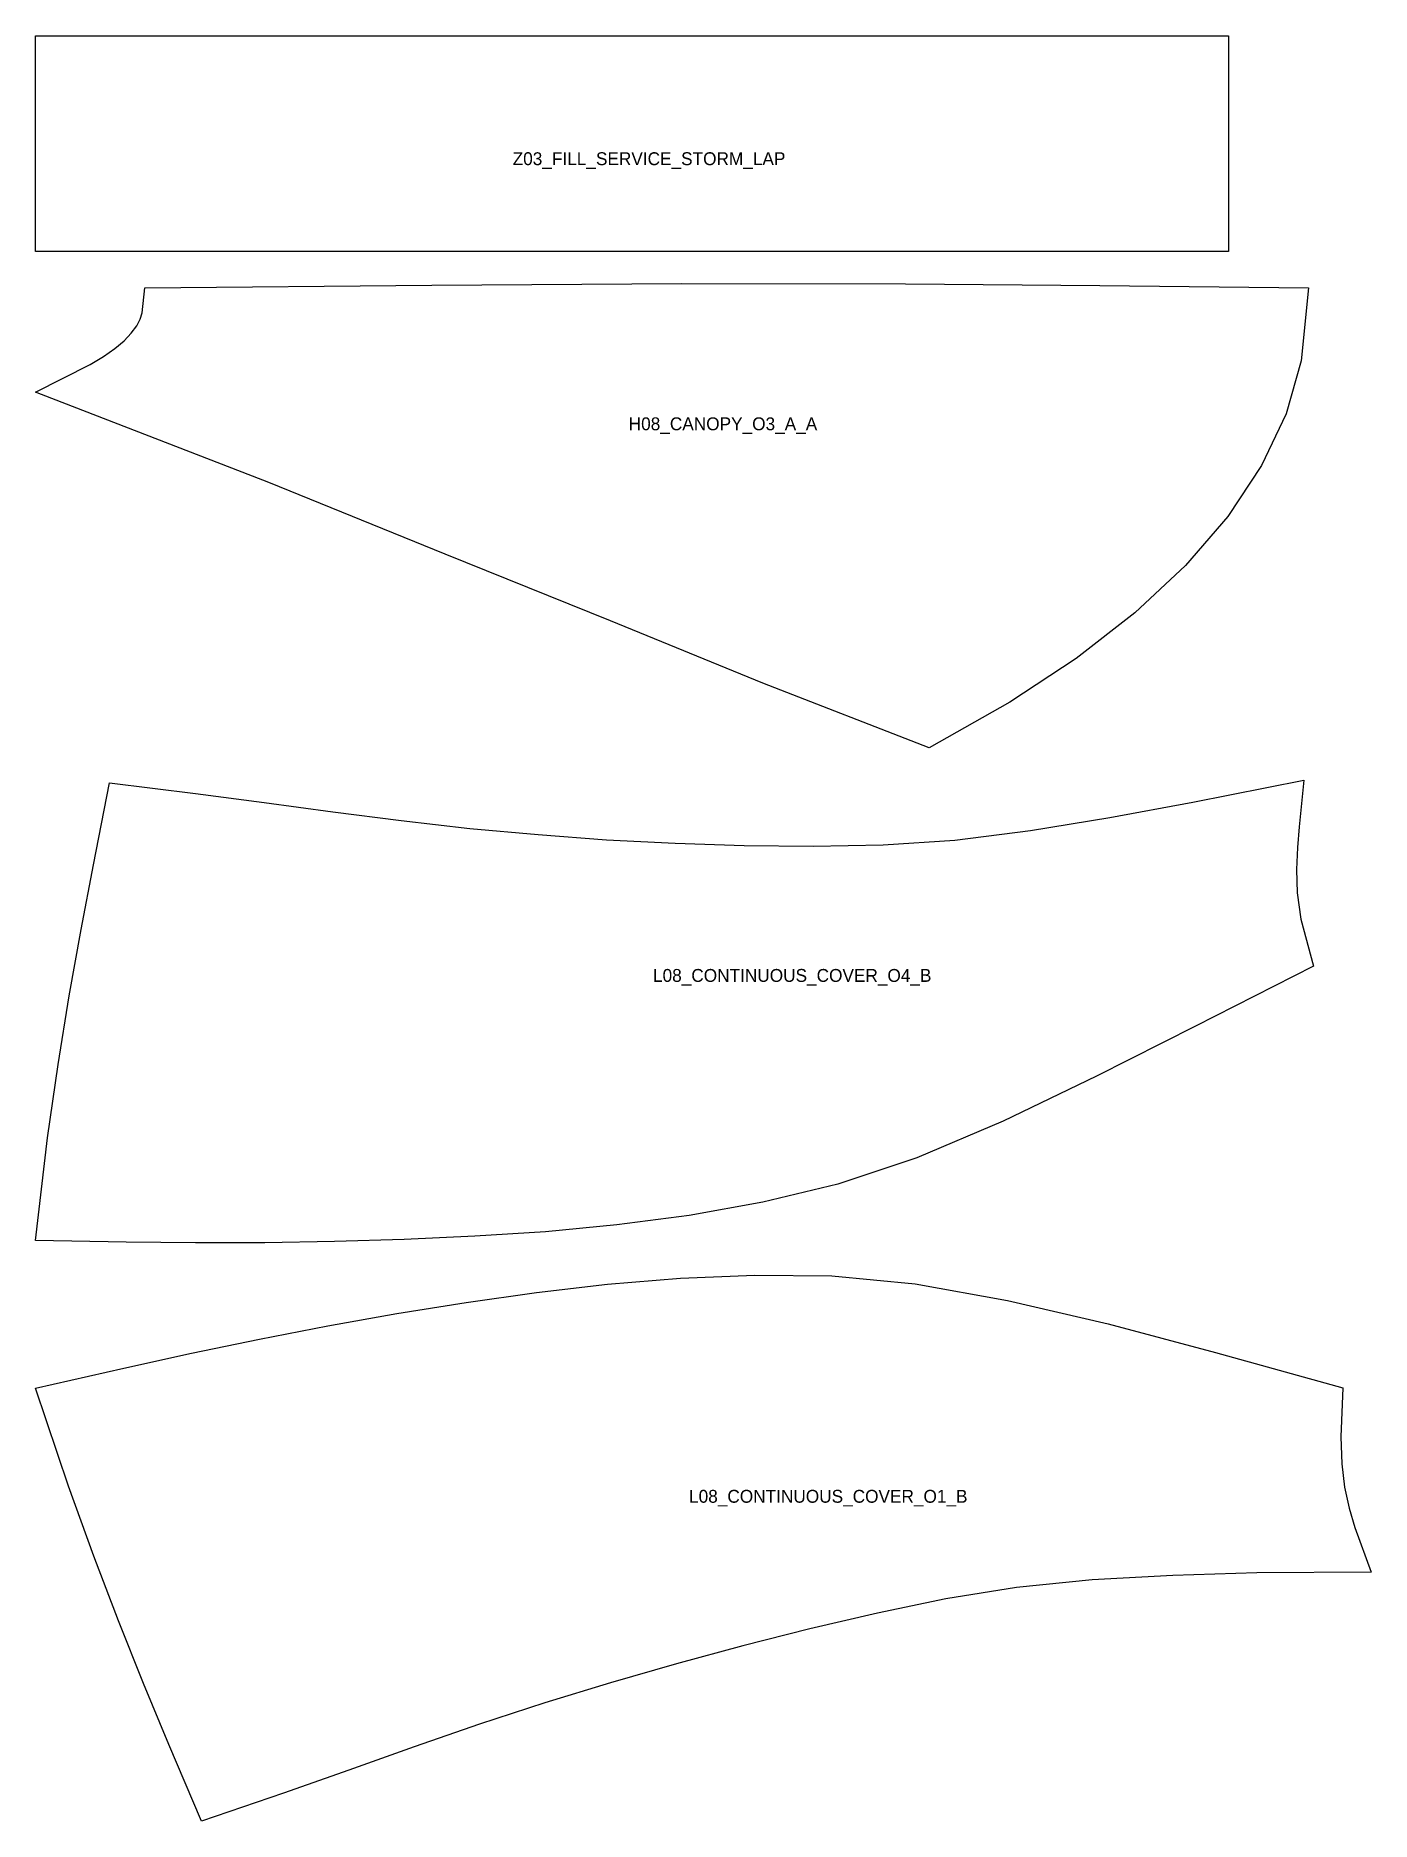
# Model space of a CAD drawing. Header units: millimetres. Extents: x 15 to 15325, y 15 to 1481.
# Drawn here: x 7131 to 7961, y 15 to 1124 of the extents above; entities that cross this region are included whole.
import ezdxf

# ---------------------------------------------------------------- set-up
doc = ezdxf.new("R2010")
doc.units = ezdxf.units.MM

msp = doc.modelspace()

# ---------------------------------------------------------------- texts
for s, p in [('Z03_FILL_SERVICE_STORM_LAP', (7427.4, 1043.9)), ('H08_CANOPY_O3_A_A', (7499.5, 879.2)), ('L08_CONTINUOUS_COVER_O4_B', (7514.6, 536.5)), ('L08_CONTINUOUS_COVER_O1_B', (7537, 212.9))]:
    msp.add_text(s, height=8).set_placement(p)

# ---------------------------------------------------------------- linework, layer by layer
for points in [[(7131, 990.3), (7131, 1124.3), (7872.1, 1124.3), (7872.1, 990.3), (7131, 990.3)], [(7198.8, 967.7), (7377.2, 969.4), (7532.5, 970.3), (7671.5, 970.2), (7792.3, 969.1), (7921.8, 967.7), (7917.3, 922.4), (7908, 889.5), (7892.7, 857.2), (7871.8, 825.7), (7845.5, 795.1), (7814, 765.7), (7777.5, 737.3), (7736.3, 710.2), (7686.1, 681.8), (7582.8, 722.1), (7488.1, 760.8), (7385.4, 802.3), (7275.9, 846.7), (7131, 902.9), (7164.8, 920.1), (7173.1, 925), (7180.1, 929.9), (7185.9, 934.8), (7190.4, 939.6), (7193.8, 944.1), (7196, 948.3), (7197.2, 952.2), (7198.8, 967.7)], [(7176.9, 660.2), (7230.4, 653.5), (7272.9, 647.9), (7315.6, 642.1), (7358.2, 636.7), (7400.8, 631.8), (7443.3, 628), (7485.8, 624.8), (7528.4, 622.6), (7571.2, 621.2), (7614.2, 620.9), (7657.7, 621.7), (7702.1, 624.6), (7749.1, 630.5), (7798.5, 638.6), (7850, 648.2), (7918.9, 661.8), (7916.1, 632.9), (7915, 619.9), (7914.5, 606.3), (7914.9, 591.8), (7917.1, 575.5), (7924.9, 546.2), (7851.7, 508.9), (7790.1, 477.9), (7732.2, 450), (7678.6, 427.1), (7629.5, 410.8), (7582.8, 399.7), (7537.1, 391.4), (7492.2, 385.5), (7447.8, 381.3), (7403.8, 378.5), (7360, 376.4), (7316.6, 375.1), (7273.4, 374.4), (7230.3, 374.3), (7187.2, 374.7), (7131, 375.8), (7138.4, 439.6), (7144.9, 485.2), (7151.8, 527.9), (7159.2, 569), (7166.9, 609.3), (7176.9, 660.2)], [(7131, 284), (7185.8, 296.6), (7227.8, 305.9), (7270.1, 314.6), (7312.5, 322.8), (7355.4, 330.4), (7398.6, 337.3), (7442.2, 343.5), (7486.4, 348.7), (7531.6, 352.5), (7577.9, 354.3), (7625.8, 353.8), (7677.4, 348.9), (7734.8, 338.6), (7797.4, 324), (7864.2, 306.3), (7943.2, 284.3), (7941.9, 253.9), (7942.5, 237.1), (7944.3, 222.6), (7947.1, 209.6), (7950.6, 197.6), (7960.9, 169.8), (7889.8, 169.3), (7837.5, 167.8), (7787.5, 165), (7740.5, 160.3), (7696.5, 153.2), (7654, 144.2), (7612, 134.5), (7570.4, 124), (7529.2, 112.9), (7488.2, 101.1), (7447.4, 88.6), (7406.7, 75.3), (7366.1, 61.2), (7325.5, 46.8), (7285.1, 32.5), (7234.1, 15), (7213.8, 62.7), (7198.1, 100.7), (7182.5, 139.5), (7167.1, 179.8), (7151.5, 223.1), (7131, 284)]]:
    msp.add_lwpolyline(points, close=True)

msp.set_redraw_order([(e.dxf.handle, doc.entitydb.next_handle()) for e in msp.query("TEXT MTEXT ATTDEF DIMENSION ARC_DIMENSION")])  # texts and dimensions are drawn at this point

doc.saveas('drawing.dxf')
